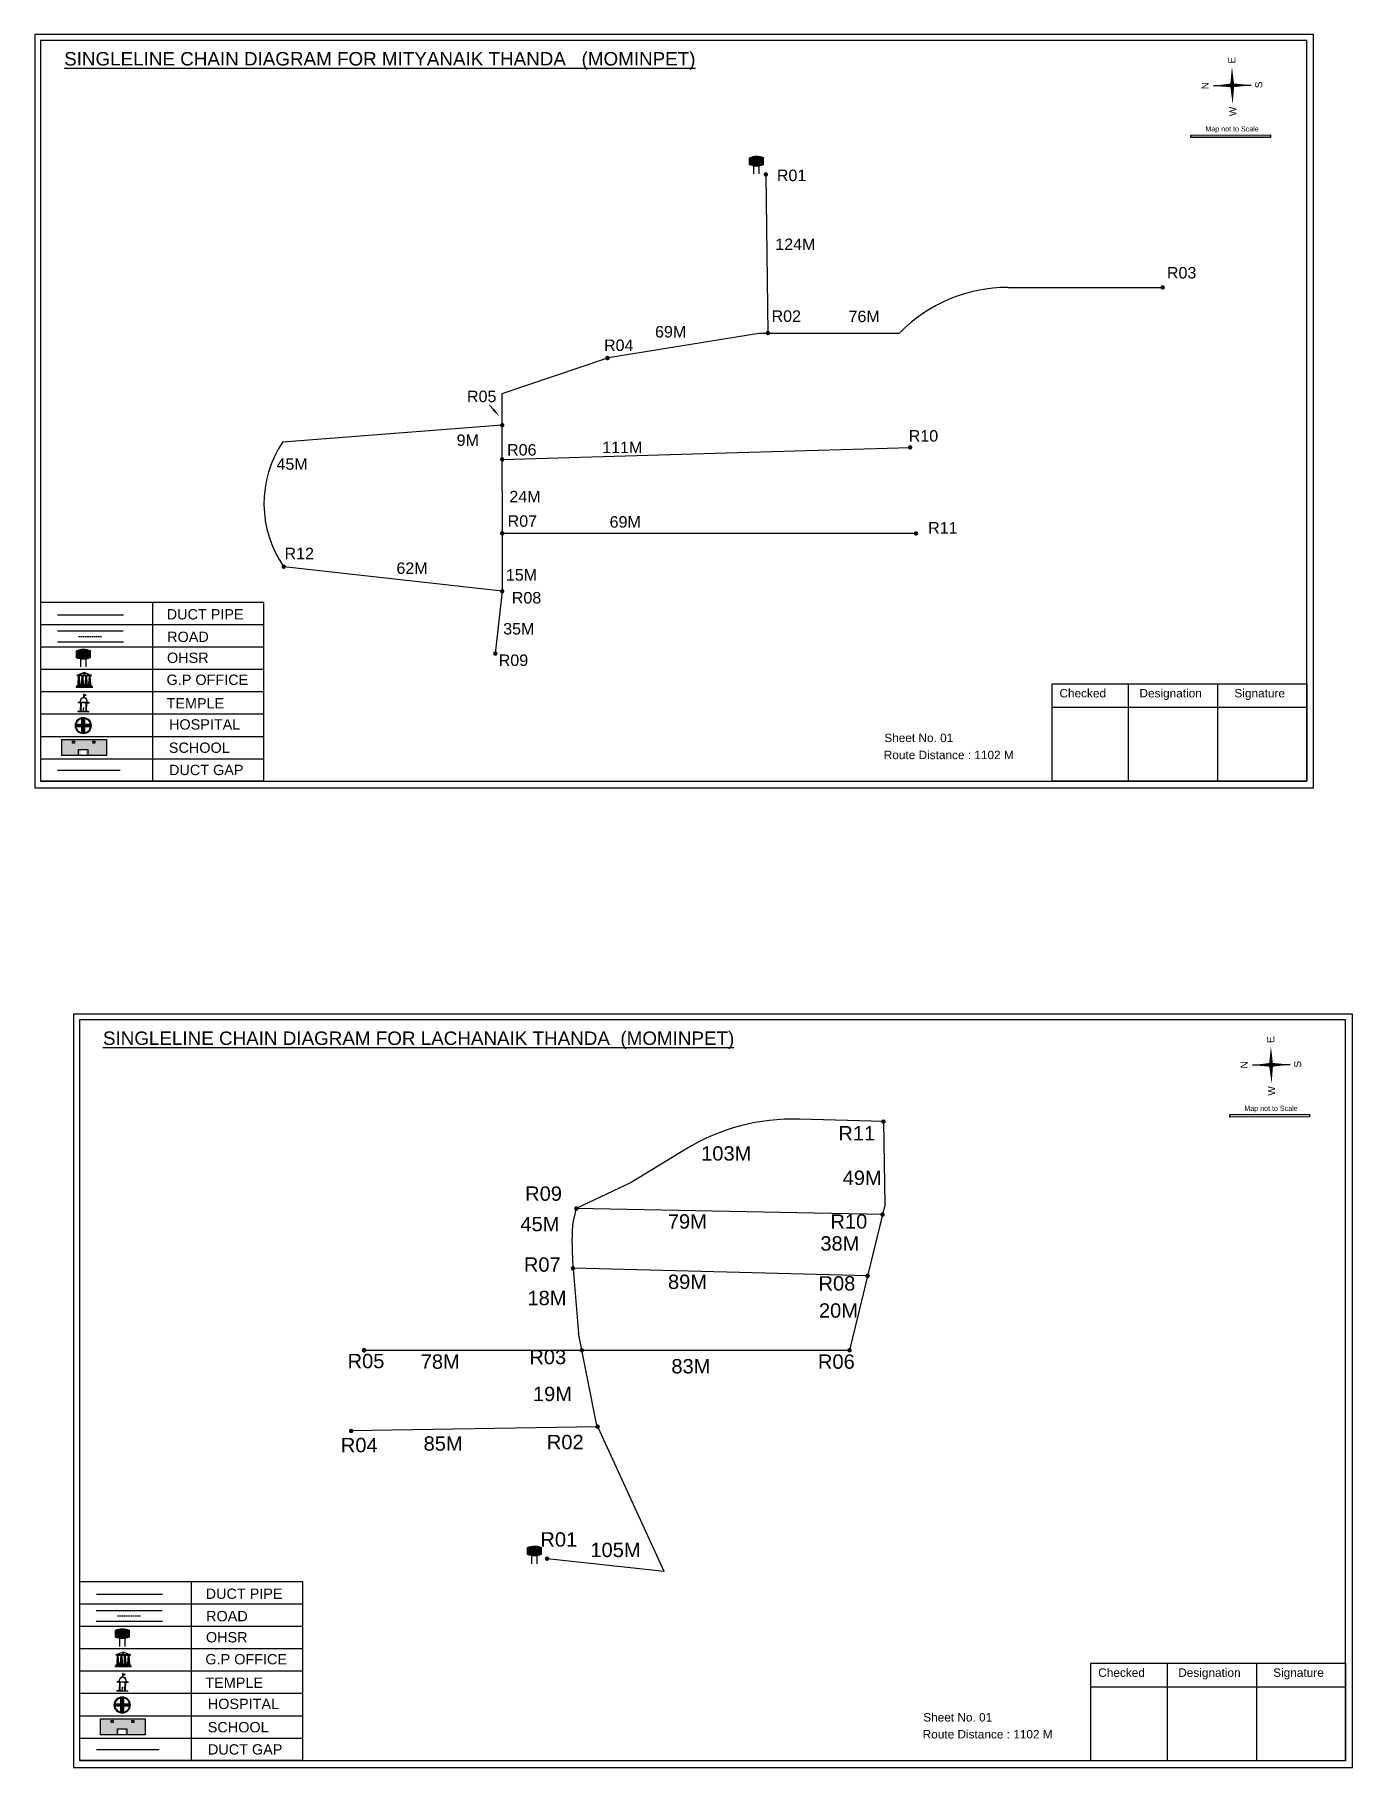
# Model space of a CAD drawing. Header units: inches. Extents: x -117 to 51867, y -12715 to 3423.
# Drawn here: x 14872 to 15789, y -9256 to -8049 of the extents above; entities that cross this region are included whole.
import ezdxf

# ---------------------------------------------------------------- set-up
doc = ezdxf.new("R2010")
doc.units = ezdxf.units.IN
doc.header["$MEASUREMENT"] = 0
doc.linetypes.add('DASHEDX2', pattern=[1.5, 1, -0.5])
for name, color, linetype in [('LANDMARK', 7, 'Continuous'), ('OHT', 7, 'Continuous'), ('pipe', 5, 'Continuous')]:
    doc.layers.add(name, color=color, linetype=linetype)
doc.styles.get("Standard").update_dxf_attribs({"font": 'arial.ttf'})

msp = doc.modelspace()

# ---------------------------------------------------------------- texts
at = {"color": 242, "true_color": 0xcd2027}
for s, p in [('%%USINGLELINE CHAIN DIAGRAM FOR MITYANAIK THANDA   (MOMINPET)', (14892.2, -8070.8)), ('%%USINGLELINE CHAIN DIAGRAM FOR LACHANAIK THANDA  (MOMINPET)', (14919.2, -8752.8))]:
    msp.add_text(s, height=9.375, dxfattribs=at).set_placement(p)
for s, p in [('E', (15707.5, -8069.4)), ('N', (15689, -8087.3)), ('S', (15726.2, -8086.5)), ('W', (15708.2, -8106)), ('E', (15734.6, -8751.4)), ('N', (15716, -8769.2)), ('S', (15753.3, -8768.5)), ('W', (15735.2, -8788))]:
    msp.add_text(s, height=4.95, rotation=91.0063).set_placement(p)
for s, height, p in [('Map not to Scale', 3.542, (15686.6, -8116.7)), ('R01', 8, (15388.3, -8151.3)), ('124M', 8, (15387.2, -8199.3)), ('R03', 8, (15659.8, -8219.1)), ('69M', 8, (15303.5, -8260.2)), ('R02', 8, (15384.6, -8249.3)), ('76M', 8, (15438.2, -8249.5)), ('R04', 8, (15268, -8269.6)), ('R05', 8, (15172.6, -8305.2)), ('R10', 8, (15480.1, -8332.7)), ('9M', 8, (15165.4, -8335.7)), ('R06', 8, (15200.5, -8342.4)), ('111M', 8, (15266.7, -8340.7)), ('45M', 8, (15040, -8352.3)), ('24M', 8, (15202.1, -8375)), ('R07', 8, (15200.9, -8392)), ('69M', 8, (15271.9, -8392.6)), ('R11', 8, (15493.6, -8396.7)), ('R12', 8, (15045.6, -8414.6)), ('62M', 8, (15123.5, -8424.8)), ('15M', 8, (15199.7, -8429.5)), ('R08', 8, (15203.8, -8445.4)), ('DUCT PIPE', 7.18, (14963.6, -8456.5)), ('ROAD ', 7.18, (14963.9, -8472.2)), ('35M', 8, (15197.8, -8467)), ('OHSR', 7.18, (14963.8, -8486.8)), ('R09', 8, (15194.7, -8488.9)), ('G.P OFFICE', 7.18, (14963.5, -8502.1)), ('Checked', 5.89, (15585, -8510.8)), ('Designation', 5.886, (15640.7, -8510.8)), ('Signature', 5.89, (15706.8, -8510.8)), ('TEMPLE', 7.18, (14963.5, -8518.5)), ('HOSPITAL', 7.18, (14965.2, -8533.2)), ('Sheet No. 01', 5.886, (15463.1, -8541.9)), ('SCHOOL', 7.18, (14965.1, -8549.4)), ('Route Distance : 1102 M', 5.886, (15462.7, -8553.8)), ('DUCT GAP', 7.18, (14965.2, -8564.9)), ('Map not to Scale', 3.542, (15713.7, -8798.7)), ('R11', 10, (15431.1, -8819.3)), ('103M', 10, (15335.6, -8833.3)), ('49M', 10, (15434.1, -8850.3)), ('R09', 10, (15213.1, -8861.3)), ('45M', 10, (15209.8, -8882.5)), ('79M', 10, (15312.4, -8880.7)), ('R10', 10, (15425.6, -8880.7)), ('38M', 10, (15418.6, -8896)), ('R07', 10, (15212.2, -8910.7)), ('89M', 10, (15312.5, -8922.7)), ('R08', 10, (15417.3, -8923.8)), ('18M', 10, (15214.7, -8934)), ('20M', 10, (15417.6, -8942.7)), ('R05', 10, (15089.5, -8977.9)), ('78M', 10, (15140.4, -8978.3)), ('R03', 10, (15216, -8975.1)), ('83M', 10, (15314.9, -8981.5)), ('R06', 10, (15416.9, -8978.3)), ('19M', 10, (15218.5, -9000.8)), ('R02', 10, (15228.2, -9034.3)), ('R04', 10, (15084.8, -9036.4)), ('85M', 10, (15142.4, -9035.3)), ('R01', 10, (15223.7, -9102.1)), ('105M', 10, (15258.5, -9109.4)), ('DUCT PIPE', 7.18, (14990.7, -9138.5)), ('ROAD ', 7.18, (14991, -9154.1)), ('OHSR', 7.18, (14990.9, -9168.8)), ('G.P OFFICE', 7.18, (14990.5, -9184.1)), ('TEMPLE', 7.18, (14990.5, -9200.5)), ('Checked', 5.89, (15612, -9192.8)), ('Designation', 5.886, (15667.7, -9192.8)), ('Signature', 5.89, (15733.8, -9192.8)), ('HOSPITAL', 7.18, (14992.2, -9215.2)), ('SCHOOL', 7.18, (14992.2, -9231.4)), ('Sheet No. 01', 5.886, (15490.2, -9223.9)), ('Route Distance : 1102 M', 5.886, (15489.8, -9235.7)), ('DUCT GAP', 7.18, (14992.3, -9246.9))]:
    msp.add_text(s, height=height).set_placement(p)

# ---------------------------------------------------------------- blocks, each defined once
blk = doc.blocks.new('OHT')
at = {"linetype": 'Continuous', "lineweight": 0, "true_color": 0x0ffffc}
blk.add_hatch(color=4, dxfattribs=at).paths.add_polyline_path([(0.012, 1), (0, 1, 0.101323), (-0.4, 0.916), (-0.4, 0.525, 0.194075), (0.399, 0.521), (0.399, 0.921, 0.097877)])
at = {"color": 4, "linetype": 'Continuous', "lineweight": 0, "true_color": 0x0ffffc, "flags": 128}
for points in [[(-0.4, 0.525), (-0.4, 0.916)], [(0.399, 0.521), (0.399, 0.921)]]:
    blk.add_lwpolyline(points, dxfattribs=at)
at = {"color": 4, "linetype": 'Continuous', "lineweight": 0, "true_color": 0x0ffffc, "const_width": 0.075, "flags": 128}
for points in [[(-0.15, 0), (-0.15, 0.475)], [(0.15, 0), (0.15, 0.473)]]:
    blk.add_lwpolyline(points, dxfattribs=at)
at = {"color": 4, "linetype": 'Continuous', "lineweight": 0, "true_color": 0x0ffffc}
for centre, radius, start, end in [((0.006, -0.019), 1.019, 67.31091, 113.47108), ((0.004, 1.513), 1.068, 247.76824, 291.70073)]:
    blk.add_arc(centre, radius, start, end, dxfattribs=at)
blk = doc.blocks.new('Government_Office')
at = {"linetype": 'Continuous', "lineweight": 0, "true_color": 0xff0000}
for points in [[(-0.5, 0.05), (0.5, 0.05), (0.5, 0), (-0.5, 0)], [(-0.45, 0.08), (-0.45, 0.12), (0.45, 0.12), (0.45, 0.08)], [(-0.4, 0.14), (-0.4, 0.18), (0.4, 0.18), (0.4, 0.14)]]:
    blk.add_hatch(color=1, dxfattribs=at).paths.add_polyline_path(points)
h = blk.add_hatch(color=1, dxfattribs=at)
h.paths.add_polyline_path([(0.44, 0.72), (0.45, 0.75), (0, 0.93), (-0.45, 0.75), (-0.44, 0.72)])
h.paths.add_polyline_path([(0.36, 0.75), (-0.36, 0.75), (0, 0.9)], flags=16)
h.paths.add_polyline_path([(0, 0.78, -1), (0, 0.87, -1)], flags=0)
h = blk.add_hatch(color=1, dxfattribs=at)
edge = h.paths.add_edge_path()
edge.add_line((-0.27, 0.2), (-0.3, 0.68))
edge.add_line((-0.3, 0.68), (-0.29, 0.68))
edge.add_arc((-0.28, 0.69), 0.0176, 225.304, 441.5659)
edge.add_line((-0.28, 0.7), (-0.39, 0.7))
edge.add_arc((-0.39, 0.69), 0.0176, 98.4341, 314.696)
edge.add_line((-0.38, 0.68), (-0.37, 0.68))
edge.add_line((-0.37, 0.68), (-0.4, 0.2))
edge.add_line((-0.4, 0.2), (-0.27, 0.2))
h = blk.add_hatch(color=1, dxfattribs=at)
edge = h.paths.add_edge_path()
edge.add_line((-0.05, 0.2), (-0.07, 0.68))
edge.add_line((-0.07, 0.68), (-0.07, 0.68))
edge.add_arc((-0.05, 0.69), 0.0176, 225.304, 441.5659)
edge.add_line((-0.05, 0.7), (-0.17, 0.7))
edge.add_arc((-0.17, 0.69), 0.0176, 98.4341, 314.696)
edge.add_line((-0.16, 0.68), (-0.15, 0.68))
edge.add_line((-0.15, 0.68), (-0.18, 0.2))
edge.add_line((-0.18, 0.2), (-0.05, 0.2))
h = blk.add_hatch(color=1, dxfattribs=at)
edge = h.paths.add_edge_path()
edge.add_arc((0, 0.83), 0.0467, 90, 270)
edge.add_arc((0, 0.83), 0.0467, 270, 450)
h = blk.add_hatch(color=1, dxfattribs=at)
edge = h.paths.add_edge_path()
edge.add_line((0.18, 0.2), (0.15, 0.68))
edge.add_line((0.15, 0.68), (0.16, 0.68))
edge.add_arc((0.17, 0.69), 0.0176, 225.304, 441.5659)
edge.add_line((0.17, 0.7), (0.05, 0.7))
edge.add_arc((0.05, 0.69), 0.0176, 98.4341, 314.696)
edge.add_line((0.07, 0.68), (0.07, 0.68))
edge.add_line((0.07, 0.68), (0.05, 0.2))
edge.add_line((0.05, 0.2), (0.18, 0.2))
h = blk.add_hatch(color=1, dxfattribs=at)
edge = h.paths.add_edge_path()
edge.add_line((0.4, 0.2), (0.37, 0.68))
edge.add_line((0.37, 0.68), (0.38, 0.68))
edge.add_arc((0.39, 0.69), 0.0176, 225.304, 441.5659)
edge.add_line((0.4, 0.7), (0.28, 0.7))
edge.add_arc((0.28, 0.69), 0.0176, 98.4341, 314.696)
edge.add_line((0.29, 0.68), (0.3, 0.68))
edge.add_line((0.3, 0.68), (0.27, 0.2))
edge.add_line((0.27, 0.2), (0.4, 0.2))
at = {"color": 1, "linetype": 'Continuous', "lineweight": 0, "true_color": 0xff0000, "flags": 128}
for points in [[(-0.5, 0.05), (0.5, 0.05), (0.5, 0), (-0.5, 0)], [(-0.45, 0.75), (-0.44, 0.72), (0.44, 0.72), (0.45, 0.75), (0, 0.93)], [(-0.45, 0.08), (-0.45, 0.12), (0.45, 0.12), (0.45, 0.08)], [(-0.4, 0.14), (-0.4, 0.18), (0.4, 0.18), (0.4, 0.14)], [(-0.36, 0.75), (0.36, 0.75), (0, 0.9)]]:
    blk.add_lwpolyline(points, close=True, dxfattribs=at)
for points in [[(-0.27, 0.2), (-0.3, 0.68), (-0.29, 0.68, 1.379694), (-0.28, 0.7), (-0.39, 0.7, 1.379694), (-0.38, 0.68), (-0.37, 0.68), (-0.4, 0.2)], [(-0.05, 0.2), (-0.07, 0.68), (-0.07, 0.68, 1.379694), (-0.05, 0.7), (-0.17, 0.7, 1.379694), (-0.16, 0.68), (-0.15, 0.68), (-0.18, 0.2)], [(0, 0.87, 1), (0, 0.78, 1)], [(0.18, 0.2), (0.15, 0.68), (0.16, 0.68, 1.379694), (0.17, 0.7), (0.05, 0.7, 1.379694), (0.07, 0.68), (0.07, 0.68), (0.05, 0.2)], [(0.4, 0.2), (0.37, 0.68), (0.38, 0.68, 1.379694), (0.4, 0.7), (0.28, 0.7, 1.379694), (0.29, 0.68), (0.3, 0.68), (0.27, 0.2)]]:
    blk.add_lwpolyline(points, format="xyb", close=True, dxfattribs=at)
blk = doc.blocks.new('Temple')
at = {"linetype": 'Continuous', "lineweight": 0, "true_color": 0xe66000}
blk.add_hatch(color=32, dxfattribs=at).paths.add_polyline_path([(-0.006, 1), (0.147, 0.931), (0, 0.85)])
at = {"linetype": 'Continuous', "lineweight": 0, "true_color": 0xff0000}
h = blk.add_hatch(color=1, dxfattribs=at)
edge = h.paths.add_edge_path()
edge.add_line((0.175, 0.49), (0.225, 0.49))
edge.add_line((0.225, 0.49), (0.225, 0.497))
edge.add_line((0.225, 0.497), (0.307, 0.497))
edge.add_line((0.307, 0.497), (0.307, 0.533))
edge.add_line((0.307, 0.533), (0.257, 0.533))
edge.add_line((0.257, 0.533), (0.257, 0.54))
edge.add_line((0.257, 0.54), (0.2, 0.54))
edge.add_spline(control_points=[(0.2, 0.54), (0.2, 0.589), (0.19, 0.638), (0.142, 0.743), (0.092, 0.79), (0.027, 0.805), (0.02, 0.806), (0.012, 0.806)], knot_values=[4.712389, 4.712389, 4.712389, 4.712389, 5.278166, 5.278166, 6.117402, 6.117402, 6.223801, 6.223801, 6.223801, 6.223801], degree=3, periodic=0)
edge.add_line((0.012, 0.806), (0.012, 0.79))
edge.add_line((0.012, 0.79), (-0.012, 0.79))
edge.add_line((-0.012, 0.79), (-0.012, 0.806))
edge.add_spline(control_points=[(-0.012, 0.806), (-0.055, 0.802), (-0.096, 0.781), (-0.171, 0.699), (-0.197, 0.628), (-0.2, 0.55), (-0.2, 0.545), (-0.2, 0.54)], knot_values=[6.343965, 6.343965, 6.343965, 6.343965, 6.956638, 6.956638, 7.795874, 7.795874, 7.853982, 7.853982, 7.853982, 7.853982], degree=3, periodic=0)
edge.add_line((-0.2, 0.54), (-0.257, 0.54))
edge.add_line((-0.257, 0.54), (-0.257, 0.533))
edge.add_line((-0.257, 0.533), (-0.307, 0.533))
edge.add_line((-0.307, 0.533), (-0.307, 0.497))
edge.add_line((-0.307, 0.497), (-0.225, 0.497))
edge.add_line((-0.225, 0.497), (-0.225, 0.49))
edge.add_line((-0.225, 0.49), (-0.175, 0.49))
edge.add_line((-0.175, 0.49), (-0.175, 0.07))
edge.add_arc((-0.205, 0.07), 0.03, -90, 0, ccw=False)
edge.add_line((-0.205, 0.04), (-0.257, 0.04))
edge.add_line((-0.257, 0.04), (-0.257, 0.033))
edge.add_line((-0.257, 0.033), (-0.307, 0.033))
edge.add_line((-0.307, 0.033), (-0.307, 0))
edge.add_line((-0.307, 0), (0.307, 0))
edge.add_line((0.307, 0), (0.307, 0.033))
edge.add_line((0.307, 0.033), (0.257, 0.033))
edge.add_line((0.257, 0.033), (0.257, 0.04))
edge.add_line((0.257, 0.04), (0.205, 0.04))
edge.add_arc((0.205, 0.07), 0.03, 180, 270, ccw=False)
edge.add_line((0.175, 0.07), (0.175, 0.49))
h.paths.add_polyline_path([(0.125, 0.07, -0.414214), (0.095, 0.04), (0.05, 0.04), (0.05, 0.033), (-0.05, 0.033), (-0.05, 0.04), (-0.095, 0.04, -0.414214), (-0.125, 0.07), (-0.125, 0.497), (0.125, 0.497)], flags=16)
edge = h.paths.add_edge_path(flags=16)
edge.add_ellipse((0, 0.54), major_axis=(0, 0.242), ratio=0.722808, start_angle=270, end_angle=450, ccw=False)
edge.add_line((0.175, 0.54), (-0.175, 0.54))
h.paths.add_polyline_path([(0.012, 0.23), (0.012, 0.07), (-0.012, 0.07), (-0.012, 0.23)], flags=0)
h = blk.add_hatch(color=1, dxfattribs=at)
edge = h.paths.add_edge_path()
edge.add_line((0.012, 0.857), (0, 0.85))
edge.add_line((0, 0.85), (-0.003, 0.925))
edge.add_line((-0.003, 0.925), (-0.012, 0.925))
edge.add_line((-0.012, 0.925), (-0.012, 0.806))
edge.add_spline(control_points=[(-0.012, 0.806), (-0.004, 0.807), (0.004, 0.807), (0.012, 0.806)], knot_values=[6.223801, 6.223801, 6.223801, 6.223801, 6.343965, 6.343965, 6.343965, 6.343965], degree=3, periodic=0)
edge.add_line((0.012, 0.806), (0.012, 0.857))
h = blk.add_hatch(color=1, dxfattribs=at)
edge = h.paths.add_edge_path()
edge.add_line((0.012, 0.79), (0.012, 0.806))
edge.add_spline(control_points=[(0.012, 0.806), (0.004, 0.807), (-0.004, 0.807), (-0.012, 0.806)], knot_values=[6.223801, 6.223801, 6.223801, 6.223801, 6.343965, 6.343965, 6.343965, 6.343965], degree=3, periodic=0)
edge.add_line((-0.012, 0.806), (-0.012, 0.79))
edge.add_line((-0.012, 0.79), (0.012, 0.79))
at = {"color": 32, "linetype": 'Continuous', "lineweight": 0, "true_color": 0xe66000, "flags": 128}
blk.add_lwpolyline([(-0.006, 1), (0.147, 0.931), (0, 0.85), (-0.006, 1)], dxfattribs=at)
at = {"color": 1, "linetype": 'Continuous', "lineweight": 0, "true_color": 0xff0000, "flags": 128}
blk.add_lwpolyline([(0.2, 0.54), (0.257, 0.54), (0.257, 0.533), (0.307, 0.533), (0.307, 0.497), (0.225, 0.497), (0.225, 0.49), (0.175, 0.49), (0.175, 0.07, 0.414214), (0.205, 0.04), (0.257, 0.04), (0.257, 0.033), (0.307, 0.033), (0.307, 0), (-0.307, 0), (-0.307, 0.033), (-0.257, 0.033), (-0.257, 0.04), (-0.205, 0.04, 0.414214), (-0.175, 0.07), (-0.175, 0.49), (-0.225, 0.49), (-0.225, 0.497), (-0.307, 0.497), (-0.307, 0.533), (-0.257, 0.533), (-0.257, 0.54), (-0.2, 0.54)], format="xyb", dxfattribs=at)
blk.add_lwpolyline([(-0.175, 0.54), (0.175, 0.54)], dxfattribs=at)
blk.add_lwpolyline([(0.125, 0.497), (0.125, 0.07, -0.414214), (0.095, 0.04), (0.05, 0.04), (0.05, 0.033), (-0.05, 0.033), (-0.05, 0.04), (-0.095, 0.04, -0.414214), (-0.125, 0.07), (-0.125, 0.497)], format="xyb", close=True, dxfattribs=at)
for points in [[(0.012, 0.925), (-0.012, 0.925), (-0.012, 0.79), (0.012, 0.79)], [(0.012, 0.23), (-0.012, 0.23), (-0.012, 0.07), (0.012, 0.07)]]:
    blk.add_lwpolyline(points, close=True, dxfattribs=at)
at = {"color": 1, "linetype": 'Continuous', "lineweight": 0, "true_color": 0xff0000}
blk.add_ellipse((0, 0.54), major_axis=(0, 0.242), ratio=0.722808, start_param=4.712389, end_param=7.853982, dxfattribs=at)
blk.add_open_spline([(0.2, 0.54), (0.2, 0.589), (0.19, 0.638), (0.142, 0.743), (0.092, 0.79), (-0.023, 0.816), (-0.085, 0.794), (-0.171, 0.699), (-0.197, 0.628), (-0.2, 0.55), (-0.2, 0.545), (-0.2, 0.54)], degree=3, knots=[4.712389, 4.712389, 4.712389, 4.712389, 5.278166, 5.278166, 6.117402, 6.117402, 6.956638, 6.956638, 7.795874, 7.795874, 7.853982, 7.853982, 7.853982, 7.853982], dxfattribs=at)
blk = doc.blocks.new('*U58')
at = {"color": 0, "linetype": 'DASHEDX2', "transparency": 16777216}
blk.add_line((-8.2, 0), (8, 0), dxfattribs=at)
blk = doc.blocks.new('Hospital')
at = {"linetype": 'Continuous', "lineweight": 0, "true_color": 0x000000}
h = blk.add_hatch(color=18, dxfattribs=at)
h.paths.add_polyline_path([(-0.5, 0, 1), (0.5, 0, 1)])
h.paths.add_polyline_path([(0.45, 0, -1), (-0.45, 0, -1)], flags=16)
at = {"linetype": 'Continuous', "true_color": 0xff0000}
blk.add_hatch(color=1, dxfattribs=at).paths.add_polyline_path([(-0.39, 0.08), (-0.08, 0.08), (-0.08, 0.39), (0.08, 0.39), (0.08, 0.08), (0.39, 0.08), (0.39, -0.08), (0.08, -0.08), (0.08, -0.39), (-0.08, -0.39), (-0.08, -0.08), (-0.39, -0.08)])
at = {"color": 1, "linetype": 'Continuous', "true_color": 0xff0000, "flags": 128}
blk.add_lwpolyline([(-0.39, 0.08), (-0.08, 0.08), (-0.08, 0.39), (0.08, 0.39), (0.08, 0.08), (0.39, 0.08), (0.39, -0.08), (0.08, -0.08), (0.08, -0.39), (-0.08, -0.39), (-0.08, -0.08), (-0.39, -0.08)], close=True, dxfattribs=at)
at = {"color": 18, "linetype": 'Continuous', "lineweight": 0, "true_color": 0x000000}
for radius in [0.5, 0.446]:
    blk.add_circle((0, 0), radius, dxfattribs=at)
blk = doc.blocks.new('*U60')
at = {"color": 0, "linetype": 'DASHEDX2', "transparency": 16777216}
blk.add_line((-8.2, 0), (8, 0), dxfattribs=at)

# ---------------------------------------------------------------- hatches: boundary and pattern name
at = {"true_color": 0x0093dd}
h = msp.add_hatch(color=142, dxfattribs=at)
h.dxf.hatch_style = 1
h.paths.add_polyline_path([(15676.5, -8119.2), (15676.5, -8121), (15732, -8120.9), (15732, -8119.1)])
at = {"ltscale": 0.5}
h = msp.add_hatch(color=5, dxfattribs=at)
h.dxf.hatch_style = 1
h.paths.add_polyline_path([(15382.2, -8146.7, 1), (15379.1, -8146.7, 1)])
h = msp.add_hatch(color=5, dxfattribs=at)
h.dxf.hatch_style = 1
h.paths.add_polyline_path([(15658.4, -8225.3, 1), (15655.3, -8225.3, 1)])
h = msp.add_hatch(color=5, dxfattribs=at)
h.dxf.hatch_style = 1
h.paths.add_polyline_path([(15383.6, -8257.1, 1), (15380.5, -8257.1, 1)])
h = msp.add_hatch(color=5, dxfattribs=at)
h.dxf.hatch_style = 1
h.paths.add_polyline_path([(15272, -8274.5, 1), (15268.8, -8274.5, 1)])
h = msp.add_hatch(color=5, dxfattribs=at)
h.dxf.hatch_style = 1
h.paths.add_polyline_path([(15198.7, -8321.3, 1), (15195.6, -8321.3, 1)])
h = msp.add_hatch(color=5, dxfattribs=at)
h.dxf.hatch_style = 1
h.paths.add_polyline_path([(15482.6, -8336.7, 1), (15479.5, -8336.7, 1)])
h = msp.add_hatch(color=5, dxfattribs=at)
h.dxf.hatch_style = 1
h.paths.add_polyline_path([(15198.7, -8345.1, 1), (15195.6, -8345.1, 1)])
h = msp.add_hatch(color=5, dxfattribs=at)
h.dxf.hatch_style = 1
h.paths.add_polyline_path([(15198.7, -8396.6, 1), (15195.6, -8396.6, 1)])
h = msp.add_hatch(color=5, dxfattribs=at)
h.dxf.hatch_style = 1
h.paths.add_polyline_path([(15486.7, -8396.6, 1), (15483.6, -8396.6, 1)])
h = msp.add_hatch(color=5, dxfattribs=at)
h.dxf.hatch_style = 1
h.paths.add_polyline_path([(15046.6, -8419.8, 1), (15043.5, -8419.8, 1)])
h = msp.add_hatch(color=5, dxfattribs=at)
h.dxf.hatch_style = 1
h.paths.add_polyline_path([(15198.7, -8436.9, 1), (15195.6, -8436.9, 1)])
h = msp.add_hatch(color=5, dxfattribs=at)
h.dxf.hatch_style = 1
h.paths.add_polyline_path([(15193.9, -8480.3, 1), (15190.8, -8480.3, 1)])
at = {"true_color": 0xc8c92d}
h = msp.add_hatch(color=52, dxfattribs=at)
h.dxf.hatch_style = 1
h.paths.add_polyline_path([(14896.6, -8540.1), (14890.5, -8540.1), (14890.5, -8551.2), (14896.6, -8551.2)])
h.paths.add_polyline_path([(14921.5, -8540.1), (14915.3, -8540.1), (14915.3, -8551.2), (14921.5, -8551.2)])
at = {"true_color": 0x293189}
h = msp.add_hatch(color=177, dxfattribs=at)
h.dxf.hatch_style = 1
h.paths.add_polyline_path([(14915.3, -8540.1), (14896.6, -8540.1), (14896.6, -8551.2), (14903.7, -8551.2), (14903.7, -8547.6), (14907.5, -8547.6), (14907.5, -8551.2), (14915.3, -8551.2)])
h.paths.add_polyline_path([(14899.3, -8542.6), (14897.9, -8542.6), (14897.9, -8541.3), (14899.3, -8541.3)], flags=16)
h.paths.add_polyline_path([(14912.2, -8542.6), (14912.2, -8541.3), (14913.6, -8541.3), (14913.6, -8542.6)], flags=16)
at = {"ltscale": 0.5}
h = msp.add_hatch(color=5, dxfattribs=at)
h.dxf.hatch_style = 1
h.paths.add_polyline_path([(15464, -8806.2, 1), (15460.9, -8806.2, 1)])
at = {"true_color": 0x0093dd}
h = msp.add_hatch(color=142, dxfattribs=at)
h.dxf.hatch_style = 1
h.paths.add_polyline_path([(15703.5, -8801.2), (15703.5, -8803), (15759, -8802.9), (15759, -8801.1)])
at = {"ltscale": 0.5}
h = msp.add_hatch(color=5, dxfattribs=at)
h.dxf.hatch_style = 1
h.paths.add_polyline_path([(15250.3, -8866.7, 1), (15247.2, -8866.7, 1)])
h = msp.add_hatch(color=5, dxfattribs=at)
h.dxf.hatch_style = 1
h.paths.add_polyline_path([(15463.4, -8870.9, 1), (15460.3, -8870.9, 1)])
h = msp.add_hatch(color=5, dxfattribs=at)
h.dxf.hatch_style = 1
h.paths.add_polyline_path([(15247.9, -8908.3, 1), (15244.8, -8908.3, 1)])
h = msp.add_hatch(color=5, dxfattribs=at)
h.dxf.hatch_style = 1
h.paths.add_polyline_path([(15453, -8913.6, 1), (15449.9, -8913.6, 1)])
h = msp.add_hatch(color=5, dxfattribs=at)
h.dxf.hatch_style = 1
h.paths.add_polyline_path([(15102.6, -8965.4, 1), (15099.4, -8965.4, 1)])
h = msp.add_hatch(color=5, dxfattribs=at)
h.dxf.hatch_style = 1
h.paths.add_polyline_path([(15254.1, -8965.4, 1), (15251, -8965.4, 1)])
h = msp.add_hatch(color=5, dxfattribs=at)
h.dxf.hatch_style = 1
h.paths.add_polyline_path([(15440.4, -8965.4, 1), (15437.3, -8965.4, 1)])
h = msp.add_hatch(color=5, dxfattribs=at)
h.dxf.hatch_style = 1
h.paths.add_polyline_path([(15093.5, -9021.6, 1), (15090.4, -9021.6, 1)])
h = msp.add_hatch(color=5, dxfattribs=at)
h.dxf.hatch_style = 1
h.paths.add_polyline_path([(15265.1, -9018.6, 1), (15262, -9018.6, 1)])
h = msp.add_hatch(color=5, dxfattribs=at)
h.dxf.hatch_style = 1
h.paths.add_polyline_path([(15229.9, -9110.5, 1), (15226.8, -9110.5, 1)])
at = {"true_color": 0xc8c92d}
h = msp.add_hatch(color=52, dxfattribs=at)
h.dxf.hatch_style = 1
h.paths.add_polyline_path([(14923.7, -9222.1), (14917.5, -9222.1), (14917.5, -9233.2), (14923.7, -9233.2)])
h.paths.add_polyline_path([(14948.5, -9222.1), (14942.4, -9222.1), (14942.4, -9233.2), (14948.5, -9233.2)])
at = {"true_color": 0x293189}
h = msp.add_hatch(color=177, dxfattribs=at)
h.dxf.hatch_style = 1
h.paths.add_polyline_path([(14942.4, -9222.1), (14923.7, -9222.1), (14923.7, -9233.2), (14930.7, -9233.2), (14930.7, -9229.6), (14934.6, -9229.6), (14934.6, -9233.2), (14942.4, -9233.2)])
h.paths.add_polyline_path([(14926.4, -9224.6), (14925, -9224.6), (14925, -9223.3), (14926.4, -9223.3)], flags=16)
h.paths.add_polyline_path([(14939.2, -9224.6), (14939.2, -9223.3), (14940.6, -9223.3), (14940.6, -9224.6)], flags=16)

# ---------------------------------------------------------------- linework, layer by layer
for p, q in [((15718.5, -8084.5), (15692.2, -8085)), ((15692.2, -8085), (15718.5, -8084.5)), ((15718.5, -8084.5), (15692.2, -8085)), ((15705.4, -8084.7), (15718.5, -8084.5)), ((15191, -8310.4), (15188.2, -8307.2)), ((14875.8, -8444.7), (14875.8, -8567.9)), ((14953.6, -8444.7), (14953.6, -8569.1)), ((15031.3, -8460.3), (14875.8, -8460.3)), ((14887.5, -8464.5), (14933.3, -8464.5)), ((15031.3, -8475.8), (14875.8, -8475.8)), ((14887.5, -8472.1), (14933.6, -8472.1)), ((15031.3, -8491.4), (14875.8, -8491.4)), ((15031.3, -8506.9), (14875.8, -8506.9)), ((15031.3, -8522.5), (14875.8, -8522.5)), ((14875.8, -8538), (15031.3, -8538)), ((14875.8, -8553.6), (15031.3, -8553.6)), ((14875.8, -8567.9), (14875.8, -8569.1)), ((14875.8, -8568.1), (14875.8, -8569.1)), ((15031.3, -8569.1), (14875.8, -8569.1)), ((15745.6, -8766.5), (15719.3, -8766.9)), ((15719.3, -8766.9), (15745.6, -8766.5)), ((15745.6, -8766.5), (15719.3, -8766.9)), ((15732.4, -8766.7), (15745.6, -8766.5)), ((14902.9, -9126.7), (14902.9, -9249.9)), ((14980.6, -9126.7), (14980.6, -9251.1)), ((15058.4, -9142.2), (14902.9, -9142.2)), ((14914.5, -9146.5), (14960.4, -9146.5)), ((14914.5, -9154.1), (14960.6, -9154.1)), ((15058.4, -9157.8), (14902.9, -9157.8)), ((15058.4, -9173.3), (14902.9, -9173.3)), ((15058.4, -9188.9), (14902.9, -9188.9)), ((15058.4, -9204.4), (14902.9, -9204.4)), ((14902.9, -9220), (15058.4, -9220)), ((14902.9, -9235.6), (15058.4, -9235.6)), ((14902.8, -9250.1), (14902.8, -9251.1)), ((14902.9, -9249.9), (14902.9, -9251.1)), ((15058.4, -9251.1), (14902.9, -9251.1))]:
    msp.add_line(p, q)
at = {"color": 1}
for p, q in [((15692.2, -8085), (15705.4, -8084.7)), ((15719.3, -8766.9), (15732.4, -8766.7))]:
    msp.add_line(p, q, dxfattribs=at)
at = {"color": 242, "true_color": 0xcd2027}
for p, q in [((15632.9, -8501.3), (15632.9, -8569.2)), ((15695.1, -8501.3), (15695.1, -8569.2)), ((15579.9, -8517.7), (15757.1, -8517.7)), ((15659.9, -9183.3), (15659.9, -9251.2)), ((15722.1, -9183.3), (15722.1, -9251.2)), ((15606.9, -9199.7), (15784.2, -9199.7))]:
    msp.add_line(p, q, dxfattribs=at)
for points in [[(14871.7, -8049.3), (14871.7, -8573.8), (15761.8, -8573.8), (15761.8, -8049.3)], [(14875.8, -8053.3), (14875.8, -8569.1), (15757.1, -8569.1), (15757.1, -8053.3)], [(14921.6, -8540.1), (14921.6, -8551.2), (14890.5, -8551.2), (14890.5, -8540.1)], [(14899.3, -8541.3), (14899.3, -8542.6), (14897.9, -8542.6), (14897.9, -8541.3)], [(14912.2, -8542.6), (14912.2, -8541.3), (14913.6, -8541.3), (14913.6, -8542.6)], [(14898.7, -8731.3), (14898.7, -9255.8), (15788.9, -9255.8), (15788.9, -8731.3)], [(14902.8, -8735.3), (14902.8, -9251.1), (15784.2, -9251.1), (15784.2, -8735.3)], [(14948.6, -9222.1), (14948.6, -9233.2), (14917.5, -9233.2), (14917.5, -9222.1)], [(14926.4, -9223.3), (14926.4, -9224.6), (14925, -9224.6), (14925, -9223.3)], [(14939.2, -9224.6), (14939.2, -9223.3), (14940.6, -9223.3), (14940.6, -9224.6)]]:
    msp.add_lwpolyline(points, close=True)
at = {"color": 142, "true_color": 0x0093dd}
for points in [[(15732, -8120.9), (15676.5, -8121), (15676.5, -8119.2), (15732, -8119.1), (15732, -8120.9)], [(15759, -8802.9), (15703.5, -8803), (15703.5, -8801.2), (15759, -8801.1), (15759, -8802.9)]]:
    msp.add_lwpolyline(points, dxfattribs=at)
for points in [[(15031.3, -8569.1), (15031.3, -8444.7), (14875.8, -8444.7)], [(14902.3, -8551.2), (14902.3, -8547.1), (14908.8, -8547.1), (14908.8, -8551.2)], [(15058.4, -9251.1), (15058.4, -9126.7), (14902.9, -9126.7)], [(14929.4, -9233.2), (14929.4, -9229.1), (14935.9, -9229.1), (14935.9, -9233.2)]]:
    msp.add_lwpolyline(points)
at = {"color": 242, "true_color": 0xcd2027}
for points in [[(15757.1, -8569.2), (15579.9, -8569.2), (15579.9, -8501.3), (15757.1, -8501.3)], [(15784.2, -9251.2), (15606.9, -9251.2), (15606.9, -9183.3), (15784.2, -9183.3)]]:
    msp.add_lwpolyline(points, close=True, dxfattribs=at)
at = {"color": 1}
for points in [[(15705.4, -8086), (15705.4, -8083.2), (15692.2, -8085)], [(15705.4, -8086), (15705.4, -8083.2), (15692.2, -8085)], [(15732.5, -8768), (15732.4, -8765.2), (15719.3, -8766.9)], [(15732.5, -8768), (15732.4, -8765.2), (15719.3, -8766.9)]]:
    msp.add_solid(points, dxfattribs=at)
for points in [[(15706.7, -8084.7), (15703.8, -8084.7), (15705.1, -8071.6)], [(15706.7, -8084.7), (15703.8, -8084.7), (15705.1, -8071.6)], [(15705.4, -8086), (15705.4, -8083.2), (15718.5, -8084.5)], [(15705.4, -8086), (15705.4, -8083.2), (15718.5, -8084.5)], [(15706.7, -8084.7), (15703.8, -8084.7), (15705.6, -8097.9)], [(15706.7, -8084.7), (15703.8, -8084.7), (15705.6, -8097.9)], [(15191.6, -8309.9), (15190.4, -8310.9), (15195.4, -8315.3)], [(15733.7, -8766.7), (15730.9, -8766.7), (15732.2, -8753.6)], [(15733.7, -8766.7), (15730.9, -8766.7), (15732.2, -8753.6)], [(15733.7, -8766.7), (15730.9, -8766.7), (15732.7, -8779.9)], [(15733.7, -8766.7), (15730.9, -8766.7), (15732.7, -8779.9)], [(15732.5, -8768), (15732.4, -8765.2), (15745.6, -8766.5)], [(15732.5, -8768), (15732.4, -8765.2), (15745.6, -8766.5)]]:
    msp.add_solid(points)
at = {"layer": 'OHT', "color": 5}
for p, q in [((14887.6, -8453.2), (14933.5, -8453.2)), ((14914.7, -9135.2), (14960.6, -9135.2))]:
    msp.add_line(p, q, dxfattribs=at)
at = {"layer": 'OHT', "color": 1}
for p, q in [((14887.6, -8561.4), (14931.2, -8561.4)), ((14914.7, -9243.3), (14958.3, -9243.3))]:
    msp.add_line(p, q, dxfattribs=at)
at = {"layer": 'pipe'}
for p, q in [((15380.6, -8146.7), (15382.1, -8257.1)), ((15549.3, -8225.3), (15656.8, -8225.3)), ((15271, -8274.2), (15375.7, -8257.1)), ((15375.7, -8257.1), (15473.5, -8257.1)), ((15197.2, -8299.3), (15270, -8274.5)), ((15197.2, -8345.3), (15197.2, -8299.3)), ((15197.2, -8321.3), (15044.4, -8333)), ((15369, -8340), (15481, -8336.7)), ((15197.2, -8345.1), (15368.9, -8340)), ((15197.2, -8367.2), (15197.2, -8345.3)), ((15197.2, -8367.2), (15197.2, -8410.6)), ((15485.2, -8396.6), (15197.2, -8396.6)), ((15370, -8396.6), (15197.2, -8396.6)), ((15197.2, -8436.9), (15045.1, -8419.9)), ((15197.2, -8410.6), (15197.2, -8436.9)), ((15197.2, -8436.9), (15192.3, -8480.3)), ((15462.5, -8806.2), (15404, -8804.5)), ((15462.5, -8806.2), (15463.4, -8864.4)), ((15324.9, -8825.4), (15286.9, -8848.5)), ((15286.9, -8848.5), (15248.7, -8866.7)), ((15461.8, -8870.9), (15248.7, -8866.7)), ((15463.4, -8864.4), (15455.2, -8898.4)), ((15461.8, -8870.9), (15438.9, -8965.4)), ((15245.7, -8887), (15246, -8903.3)), ((15246, -8903.3), (15250.2, -8953.4)), ((15451.5, -8913.6), (15246.4, -8908.3)), ((15262.7, -9016.7), (15250.2, -8953.4)), ((15101, -8965.4), (15438.9, -8965.4)), ((15263.5, -9018.6), (15092, -9021.6)), ((15309.9, -9119.4), (15262.7, -9016.7)), ((15309.9, -9119.4), (15228.4, -9110.5))]:
    msp.add_line(p, q, dxfattribs=at)
for centre, radius, start, end in [((15549.3, -8331.3), 106, 90, 135.6063), ((15108.4, -8375.9), 77.1, 146.1256, 214.7675), ((15399.7, -8948.4), 144, 88.2966, 121.3005), ((15309.7, -8886.1), 64, 162.3828, 180.8316)]:
    msp.add_arc(centre, radius, start, end, dxfattribs=at)

# ---------------------------------------------------------------- block references
at = {"linetype": 'DASHEDX2'}
for name, p in [('*U58', (14910.5, -8468.3)), ('*U60', (14937.5, -9150.3))]:
    msp.add_blockref(name, p, dxfattribs=at)
at = {"layer": 'LANDMARK'}
for name, p, xscale, yscale, zscale in [('Government_Office', (14906.2, -8503.8), 11.32114773247135, 11.32114773247135, 11.32114773247135), ('Hospital', (14905.5, -8530.4), 11.41772014427468, 11.41772014427468, 11.41772014427468), ('Government_Office', (14933.3, -9185.8), 11.32114773247135, 11.32114773247135, 11.32114773247135), ('Hospital', (14932.6, -9212.4), 11.41772014427468, 11.41772014427468, 11.41772014427468)]:
    msp.add_blockref(name, p, dxfattribs=dict(at, xscale=xscale, yscale=yscale, zscale=zscale))
at = {"layer": 'LANDMARK', "xscale": 12.62452535729322, "yscale": 12.62452535729322, "zscale": 12.62452535729322, "rotation": 358.3713438591284}
for p in [(14905.6, -8520.9), (14932.7, -9202.9)]:
    msp.add_blockref('Temple', p, dxfattribs=at)
at = {"layer": 'OHT', "xscale": 12.45189723782068, "yscale": 12.45189723782068, "zscale": 12.45189723782068}
for p in [(15374.1, -8146.4), (14905.6, -8489.7), (15219.5, -9114.1), (14932.7, -9171.7)]:
    msp.add_blockref('OHT', p, dxfattribs=at)

msp.set_redraw_order([(e.dxf.handle, doc.entitydb.next_handle()) for e in msp.query("TEXT MTEXT ATTDEF DIMENSION ARC_DIMENSION")])  # texts and dimensions are drawn at this point

doc.saveas('drawing.dxf')
